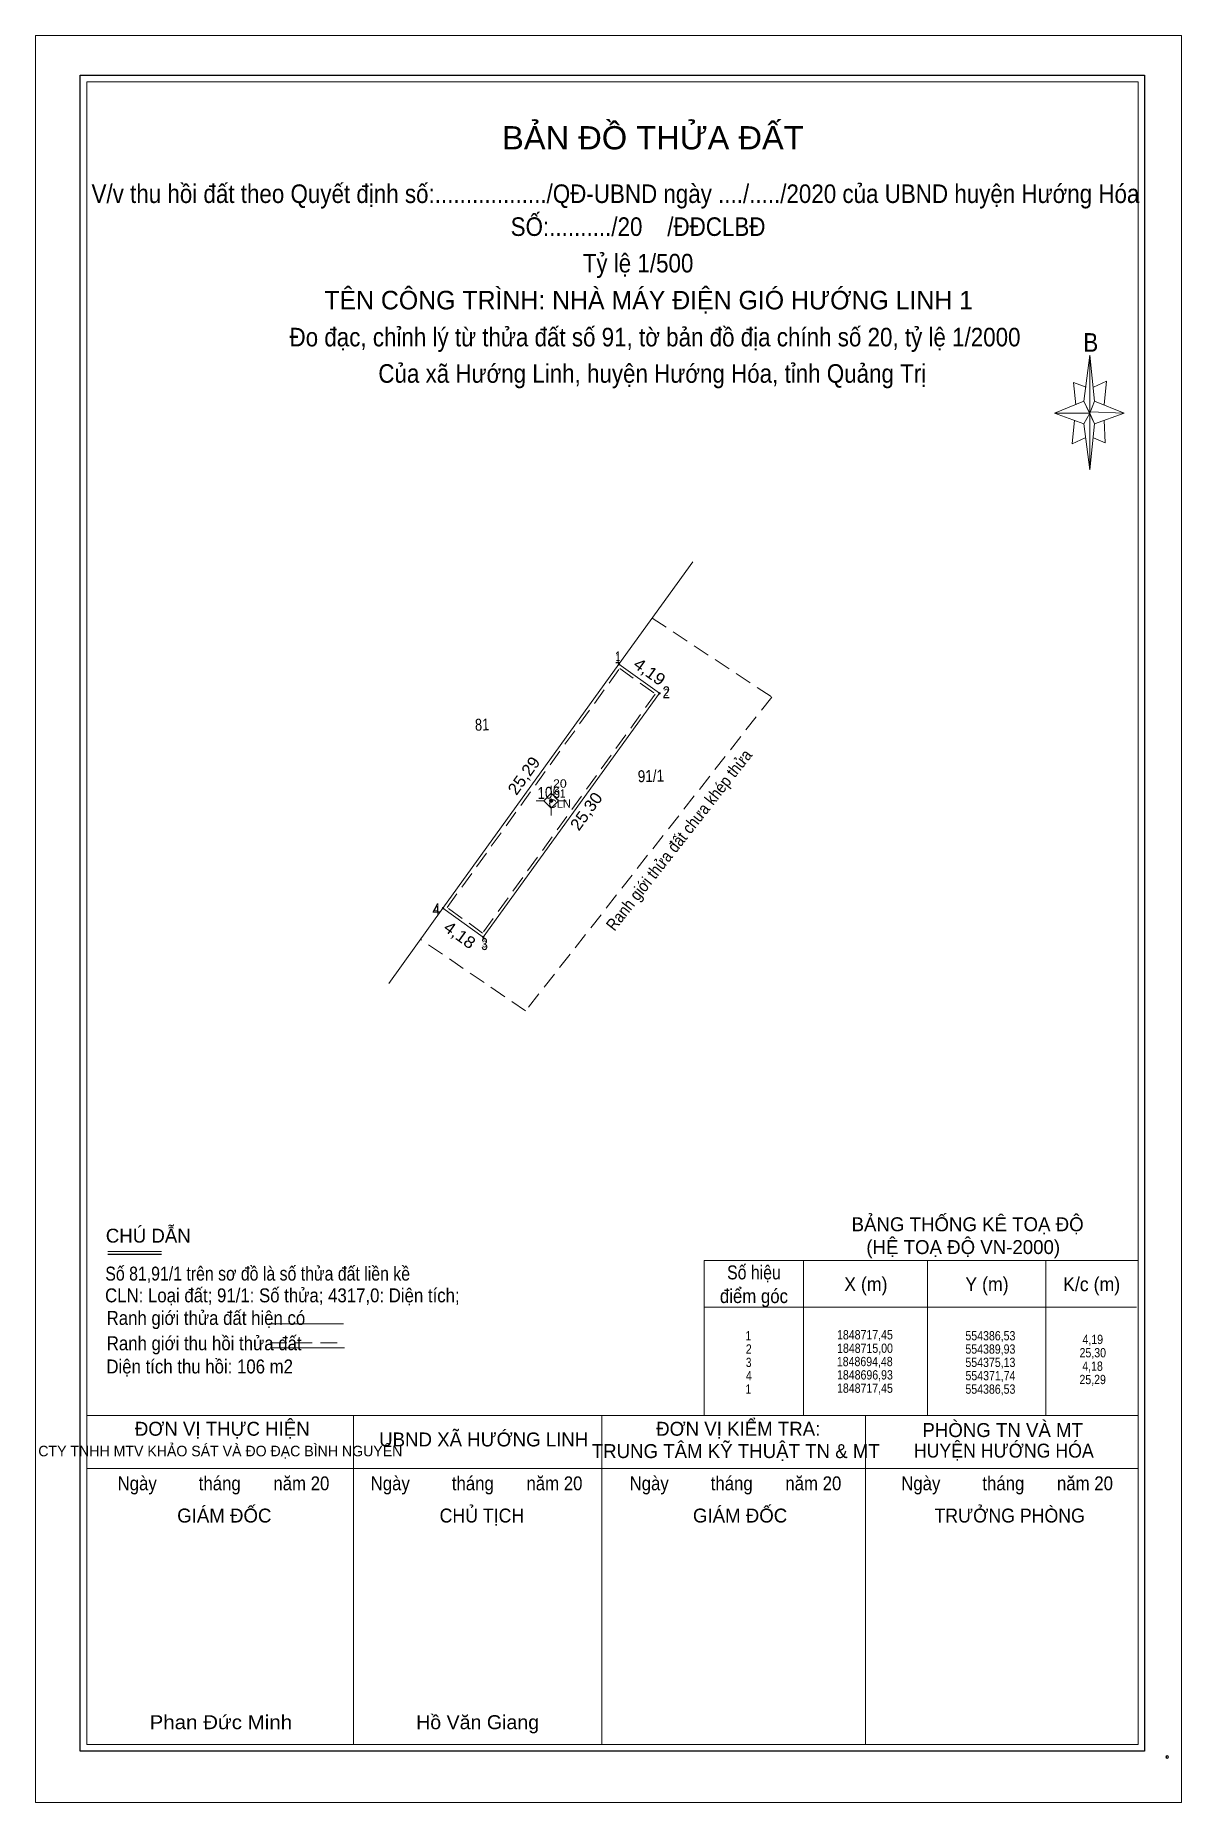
# Model space of a CAD drawing. Header units: metres. Extents: x 552890 to 558213, y 1847635 to 1849802.
# Drawn here: x 554337.5 to 554433.8, y 1848621.7 to 1848770.3 of the extents above; entities that cross this region are included whole.
import ezdxf
from ezdxf.enums import TextEntityAlignment as Align

# ---------------------------------------------------------------- set-up
doc = ezdxf.new("R2010")
doc.units = ezdxf.units.M
doc.header["$LTSCALE"] = 0.47
doc.header["$PDMODE"] = 32
doc.header["$PDSIZE"] = 0.235
doc.linetypes.add('MEDIUM_DASHED', pattern=[4.5, 3, -1.5])
for name, color, linetype, lineweight in [('1', 7, 'Continuous', 13), ('10', 7, 'Continuous', 13), ('11', 7, 'Continuous', 13), ('18', 7, 'Continuous', 13), ('2', 7, 'Continuous', 13)]:
    doc.layers.add(name, color=color, linetype=linetype, lineweight=lineweight)
for name, color, linetype in [('13', 7, 'Continuous'), ('15', 7, 'Continuous'), ('30', 7, 'Continuous'), ('59', 7, 'Continuous')]:
    doc.layers.add(name, color=color, linetype=linetype)

msp = doc.modelspace()

# ---------------------------------------------------------------- texts
at = {"layer": '1'}
for s, height, width, p in [('BẢN ĐỒ THỬA ĐẤT', 1.953, 1.05, (554389.38, 1848760.75)), ('V/v thu hồi đất theo Quyết định số:................../QĐ-UBND ngày ..../...../2020 của UBND huyện Hướng Hóa', 1.562, 0.9, (554386.235, 1848756.24)), ('SỐ:........../20    /ĐĐCLBĐ', 1.562, 0.9, (554388.135, 1848753.47)), ('Tỷ lệ 1/500', 1.562, 0.9, (554388.135, 1848750.4)), ('Đo đạc, chỉnh lý từ thửa đất số 91, tờ bản đồ địa chính số 20, tỷ lệ 1/2000', 1.562, 0.9, (554389.56, 1848744.18)), ('B', 1.562, 0.9, (554426.185, 1848743.73)), ('B', 1.562, 0.9, (554426.185, 1848743.73)), ('Của xã Hướng Linh, huyện Hướng Hóa, tỉnh Quảng Trị', 1.562, 0.9, (554389.33, 1848741.12)), ('Số hiệu', 1.172, 0.85, (554397.875, 1848665.71)), ('Số hiệu', 1.172, 0.85, (554397.875, 1848665.71)), ('X (m)', 1.172, 0.95, (554407.28, 1848664.72)), ('X (m)', 1.172, 0.95, (554407.28, 1848664.72)), ('Y (m)', 1.172, 0.95, (554417.46, 1848664.72)), ('Y (m)', 1.172, 0.95, (554417.46, 1848664.72)), ('K/c (m)', 1.172, 0.95, (554426.255, 1848664.72)), ('K/c (m)', 1.172, 0.95, (554426.255, 1848664.72)), ('điểm góc', 1.172, 0.9, (554397.875, 1848663.72)), ('điểm góc', 1.172, 0.9, (554397.875, 1848663.72)), ('HUYỆN HƯỚNG HÓA', 1.172, 0.95, (554418.875, 1848650.72)), ('HUYỆN HƯỚNG HÓA', 1.172, 0.95, (554418.875, 1848650.72)), ('Ngày         tháng       năm 20', 1.172, 0.9, (554353.29, 1848647.97)), ('Ngày         tháng       năm 20', 1.172, 0.9, (554374.56, 1848647.97)), ('Ngày         tháng       năm 20', 1.172, 0.9, (554396.32, 1848647.97)), ('Ngày         tháng       năm 20', 1.172, 0.9, (554419.15, 1848647.97)), ('CHỦ TỊCH', 1.172, 0.95, (554375.01, 1848645.26)), ('CHỦ TỊCH', 1.172, 0.95, (554375.01, 1848645.26)), ('TRƯỞNG PHÒNG', 1.172, 0.95, (554419.365, 1848645.26)), ('TRƯỞNG PHÒNG', 1.172, 0.95, (554419.365, 1848645.26)), ('Phan Đức Minh', 1.172, 1.1, (554353.07, 1848627.88)), ('Phan Đức Minh', 1.172, 1.1, (554353.07, 1848627.88)), ('Hồ Văn Giang', 1.172, 1.05, (554374.65, 1848627.88)), ('Hồ Văn Giang', 1.172, 1.05, (554374.65, 1848627.88))]:
    msp.add_text(s, height=height, dxfattribs=dict(at, width=width)).set_placement(p, align=Align.CENTER)
for s, height, p in [('TÊN CÔNG TRÌNH: NHÀ MÁY ĐIỆN GIÓ HƯỚNG LINH 1', 1.562, (554389.025, 1848747.29)), ('ĐƠN VỊ THỰC HIỆN', 1.172, (554353.19, 1848652.56)), ('ĐƠN VỊ THỰC HIỆN', 1.172, (554353.19, 1848652.56)), ('ĐƠN VỊ KIỂM TRA:', 1.172, (554396.555, 1848652.56)), ('ĐƠN VỊ KIỂM TRA:', 1.172, (554396.555, 1848652.56)), ('PHÒNG TN VÀ MT', 1.172, (554418.78, 1848652.45)), ('PHÒNG TN VÀ MT', 1.172, (554418.78, 1848652.45)), ('UBND XÃ HƯỚNG LINH', 1.172, (554375.16, 1848651.66)), ('UBND XÃ HƯỚNG LINH', 1.172, (554375.16, 1848651.66)), ('TRUNG TÂM KỸ THUẬT TN & MT', 1.172, (554396.345, 1848650.68)), ('TRUNG TÂM KỸ THUẬT TN & MT', 1.172, (554396.345, 1848650.68)), ('CTY TNHH MTV KHẢO SÁT VÀ ĐO ĐẠC BÌNH NGUYÊN', 0.8875, (554353.025, 1848650.83)), ('CTY TNHH MTV KHẢO SÁT VÀ ĐO ĐẠC BÌNH NGUYÊN', 0.8875, (554353.025, 1848650.83)), ('GIÁM ĐỐC', 1.172, (554353.36, 1848645.26)), ('GIÁM ĐỐC', 1.172, (554353.36, 1848645.26)), ('GIÁM ĐỐC', 1.172, (554396.71, 1848645.26)), ('GIÁM ĐỐC', 1.172, (554396.71, 1848645.26))]:
    msp.add_text(s, height=height, dxfattribs=at).set_placement(p, align=Align.CENTER)
for s, rotation, width, p in [('4,19', 324.224, 1.1, (554388.8127, 1848716.4133)), ('25,29', 54.217, 1.05, (554378.9414, 1848707.7827)), ('25,30', 54.199, 1.05, (554384.1857, 1848704.7875)), ('4,18', 324.144, 1.1, (554372.8571, 1848694.2748))]:
    msp.add_text(s, height=1, rotation=rotation, dxfattribs=dict(at, width=width)).set_placement(p, align=Align.CENTER)
at = {"layer": '1', "width": 0.9}
msp.add_text('Ranh giới thửa đất chưa khép thửa', height=1, rotation=51.909, dxfattribs=at).set_placement((554386.15, 1848694.94))
at = {"layer": '1'}
for s, p in [('CHÚ DẪN', (554343.4, 1848668.8)), ('CHÚ DẪN', (554343.4, 1848668.8)), ('BẢNG THỐNG KÊ TOẠ ĐỘ', (554406.08, 1848669.76)), ('BẢNG THỐNG KÊ TOẠ ĐỘ', (554406.08, 1848669.76)), ('(HỆ TOẠ ĐỘ VN-2000)', (554407.32, 1848667.84)), ('(HỆ TOẠ ĐỘ VN-2000)', (554407.32, 1848667.84))]:
    msp.add_text(s, height=1.172, dxfattribs=at).set_placement(p)
for s, width, p in [('Số 81,91/1 trên sơ đồ là số thửa đất liền kề', 0.85, (554343.36, 1848665.61)), ('CLN: Loại đất; 91/1: Số thửa; 4317,0: Diện tích;', 0.9, (554343.34, 1848663.78)), ('Ranh giới thửa đất hiện có', 0.9, (554343.47, 1848661.88)), ('Ranh giới thu hồi thửa đất', 0.9, (554343.48, 1848659.75)), ('Diện tích thu hồi: 106 m2', 0.9, (554343.45, 1848657.8))]:
    msp.add_text(s, height=1.172, dxfattribs=dict(at, width=width)).set_placement(p)
at = {"layer": '13'}
for s, width, p in [('81', 0.8, (554375.0402, 1848711.8681)), ('91/1', 0.85, (554389.2302, 1848707.5533))]:
    msp.add_text(s, height=1, rotation=1.702, dxfattribs=dict(at, width=width)).set_placement(p, align=Align.CENTER)
at = {"layer": '15'}
for s, width, p in [('20', 1.1, (554381.565, 1848707.06)), ('91', 0.9, (554381.565, 1848706.22))]:
    msp.add_text(s, height=0.7045, dxfattribs=dict(at, width=width)).set_placement(p, align=Align.CENTER)
msp.add_text('CLN', height=0.7045, dxfattribs=at).set_placement((554381.555, 1848705.37), align=Align.CENTER)
at = {"layer": '18'}
for s, height, width, p in [('1', 1, 0.7, (554386.44, 1848717.52)), ('1', 0.5742, 0.65, (554386.445, 1848717.73)), ('2', 1, 0.85, (554390.505, 1848714.59)), ('2', 0.5742, 0.9, (554390.505, 1848714.8)), ('4', 1, 0.85, (554371.175, 1848696.34)), ('4', 0.5742, 0.9, (554371.175, 1848696.55)), ('3', 1, 0.75, (554375.23, 1848693.41)), ('3', 0.5742, 0.95, (554375.23, 1848693.63))]:
    msp.add_text(s, height=height, dxfattribs=dict(at, width=width)).set_placement(p, align=Align.CENTER)
at = {"layer": '30', "width": 0.85}
msp.add_text('106', height=1, rotation=1.702, dxfattribs=at).set_placement((554380.6402, 1848706.1388), align=Align.CENTER)
at = {"layer": '59'}
for s, width, p in [(' 1', 0.8, (554397.28, 1848660.58)), (' 1848717,45', 0.85, (554407.08, 1848660.66)), (' 554386,53', 0.85, (554417.625, 1848660.58)), (' 4,19', 0.85, (554426.23, 1848660.27)), (' 2', 0.85, (554397.315, 1848659.46)), (' 1848715,00', 0.85, (554407.085, 1848659.53)), (' 554389,93', 0.85, (554417.625, 1848659.46)), (' 25,30', 0.85, (554426.23, 1848659.15)), (' 4', 0.85, (554397.325, 1848657.22)), (' 3', 0.8, (554397.315, 1848658.34)), (' 1848694,48', 0.85, (554407.065, 1848658.41)), (' 1848696,93', 0.85, (554407.08, 1848657.29)), (' 554375,13', 0.85, (554417.625, 1848658.34)), (' 554371,74', 0.85, (554417.63, 1848657.22)), (' 4,18', 0.85, (554426.21, 1848658.02)), (' 1', 0.8, (554397.28, 1848656.09)), (' 1848717,45', 0.85, (554407.08, 1848656.17)), (' 554386,53', 0.85, (554417.625, 1848656.09)), (' 25,29', 0.85, (554426.22, 1848656.9))]:
    msp.add_text(s, height=0.7812, dxfattribs=dict(at, width=width)).set_placement(p, align=Align.CENTER)

# ---------------------------------------------------------------- hatches: boundary and pattern name
at = {"layer": '11'}
msp.add_hatch(color=256, dxfattribs=at).paths.add_polyline_path([(554380.9847, 1848705.9683, 1), (554380.6847, 1848705.9683, 1)])
at = {"layer": '18'}
for points in [[(554386.5989, 1848717.45, 1), (554386.4611, 1848717.45, 1)], [(554386.5989, 1848717.45, 1), (554386.4611, 1848717.45, 1)], [(554389.9989, 1848715, 1), (554389.8611, 1848715, 1)], [(554389.9989, 1848715, 1), (554389.8611, 1848715, 1)], [(554371.8089, 1848696.93, 1), (554371.6711, 1848696.93, 1)], [(554371.8089, 1848696.93, 1), (554371.6711, 1848696.93, 1)], [(554375.1989, 1848694.48, 1), (554375.0611, 1848694.48, 1)], [(554375.1989, 1848694.48, 1), (554375.0611, 1848694.48, 1)]]:
    msp.add_hatch(color=256, dxfattribs=at).paths.add_polyline_path(points)

# ---------------------------------------------------------------- linework, layer by layer
at = {"layer": '1'}
for p, q in [((554425.61, 1848739.56), (554426.11, 1848743.44)), ((554425.61, 1848739.56), (554426.11, 1848743.44)), ((554425.61, 1848737.68), (554423.13, 1848738.57)), ((554425.61, 1848737.68), (554423.13, 1848738.57)), ((554426.51, 1848739.56), (554428.99, 1848738.57)), ((554426.51, 1848739.56), (554428.99, 1848738.57)), ((554426.51, 1848737.68), (554426.11, 1848733.8)), ((554426.51, 1848737.68), (554426.11, 1848733.8)), ((554427.3, 1848737.97), (554427.4, 1848736.08)), ((554427.3, 1848737.97), (554427.4, 1848736.08)), ((554427.4, 1848736.08), (554426.41, 1848736.48)), ((554427.4, 1848736.08), (554426.41, 1848736.48)), ((554343.56, 1848668.06), (554348.08, 1848668.06)), ((554343.56, 1848668.06), (554348.08, 1848668.06)), ((554402.04, 1848667.29), (554402.04, 1848654.27)), ((554402.04, 1848667.29), (554402.04, 1848654.27)), ((554412.47, 1848667.29), (554412.47, 1848654.27)), ((554412.47, 1848667.29), (554412.47, 1848654.27)), ((554422.41, 1848667.29), (554422.41, 1848654.27)), ((554422.41, 1848667.29), (554422.41, 1848654.27)), ((554393.69, 1848663.36), (554430.02, 1848663.36)), ((554393.69, 1848663.36), (554430.02, 1848663.36)), ((554357.12, 1848661.96), (554363.37, 1848661.96)), ((554357.12, 1848661.96), (554363.37, 1848661.96)), ((554357.21, 1848659.96), (554363.46, 1848659.96)), ((554357.21, 1848659.96), (554363.46, 1848659.96)), ((554341.8, 1848654.27), (554430.17, 1848654.27)), ((554341.8, 1848654.27), (554430.17, 1848654.27)), ((554364.23, 1848626.62), (554364.23, 1848654.27)), ((554364.23, 1848626.62), (554364.23, 1848654.27)), ((554385.08, 1848626.62), (554385.08, 1848654.27)), ((554385.08, 1848626.62), (554385.08, 1848654.27)), ((554407.24, 1848626.62), (554407.24, 1848654.27)), ((554407.24, 1848626.62), (554407.24, 1848654.27)), ((554341.8, 1848649.8), (554430.17, 1848649.8)), ((554341.8, 1848649.8), (554430.17, 1848649.8))]:
    msp.add_line(p, q, dxfattribs=at)
at = {"layer": '1', "lineweight": 25}
msp.add_line((554343.56, 1848667.84), (554348.08, 1848667.84), dxfattribs=at)
msp.add_line((554343.56, 1848667.84), (554348.08, 1848667.84), dxfattribs=at)
at = {"layer": '1', "linetype": 'MEDIUM_DASHED'}
msp.add_line((554357.21, 1848660.38), (554363.5, 1848660.38), dxfattribs=at)
msp.add_line((554357.21, 1848660.38), (554363.5, 1848660.38), dxfattribs=at)
at = {"layer": '1'}
for points in [[(554337.48, 1848770.34), (554433.82, 1848770.34), (554433.82, 1848621.7), (554337.48, 1848621.7)], [(554337.48, 1848770.34), (554433.82, 1848770.34), (554433.82, 1848621.7), (554337.48, 1848621.7)], [(554341.8, 1848766.44), (554430.17, 1848766.44), (554430.17, 1848626.58), (554341.8, 1848626.58)], [(554341.8, 1848766.44), (554430.17, 1848766.44), (554430.17, 1848626.58), (554341.8, 1848626.58)], [(554426.11, 1848743.44), (554426.51, 1848739.56), (554426.11, 1848738.57)], [(554426.11, 1848743.44), (554426.51, 1848739.56), (554426.11, 1848738.57)], [(554426.11, 1848738.57), (554423.13, 1848738.57), (554425.61, 1848739.56), (554426.51, 1848737.68), (554428.99, 1848738.57), (554426.11, 1848738.67)], [(554426.11, 1848738.57), (554423.13, 1848738.57), (554425.61, 1848739.56), (554426.51, 1848737.68), (554428.99, 1848738.57), (554426.11, 1848738.67)], [(554426.11, 1848738.57), (554426.11, 1848733.8), (554425.61, 1848737.68)], [(554426.11, 1848738.57), (554426.11, 1848733.8), (554425.61, 1848737.68)]]:
    msp.add_lwpolyline(points, close=True, dxfattribs=at)
at = {"layer": '1', "lineweight": 25}
msp.add_lwpolyline([(554341.25, 1848766.98), (554430.71, 1848766.98), (554430.71, 1848626.04), (554341.25, 1848626.04)], close=True, dxfattribs=at)
msp.add_lwpolyline([(554341.25, 1848766.98), (554430.71, 1848766.98), (554430.71, 1848626.04), (554341.25, 1848626.04)], close=True, dxfattribs=at)
at = {"layer": '1'}
for points in [[(554426.41, 1848740.76), (554427.5, 1848741.25), (554427.3, 1848739.27)], [(554426.41, 1848740.76), (554427.5, 1848741.25), (554427.3, 1848739.27)], [(554425.81, 1848740.76), (554424.72, 1848741.15), (554424.92, 1848739.27)], [(554425.81, 1848740.76), (554424.72, 1848741.15), (554424.92, 1848739.27)], [(554426.11, 1848738.57), (554425.61, 1848739.56), (554423.13, 1848738.57)], [(554426.11, 1848738.57), (554425.61, 1848739.56), (554423.13, 1848738.57)], [(554426.11, 1848738.57), (554426.51, 1848737.68), (554428.99, 1848738.57)], [(554426.11, 1848738.57), (554426.51, 1848737.68), (554428.99, 1848738.57)], [(554424.82, 1848737.97), (554424.62, 1848735.99), (554425.71, 1848736.48)], [(554424.82, 1848737.97), (554424.62, 1848735.99), (554425.71, 1848736.48)], [(554393.69, 1848654.27), (554393.69, 1848667.29), (554430.17, 1848667.29), (554430.17, 1848654.27)], [(554393.69, 1848654.27), (554393.69, 1848667.29), (554430.17, 1848667.29), (554430.17, 1848654.27)]]:
    msp.add_lwpolyline(points, dxfattribs=at)
at = {"layer": '1', "linetype": 'MEDIUM_DASHED'}
msp.add_lwpolyline([(554389.33, 1848721.33), (554399.38, 1848714.69), (554378.68, 1848688.29), (554369.85, 1848694.32)], dxfattribs=at)
msp.add_lwpolyline([(554375.07, 1848694.83), (554372.09, 1848696.99), (554386.59, 1848717.1), (554389.58, 1848714.94)], close=True, dxfattribs=at)
at = {"layer": '1'}
msp.add_point((554432.6, 1848625.54), dxfattribs=at)
at = {"layer": '10'}
msp.add_line((554375.09, 1848694.42), (554375.13, 1848694.48), dxfattribs=at)
msp.add_lwpolyline([(554375.13, 1848694.48), (554371.74, 1848696.93), (554386.53, 1848717.45), (554389.93, 1848715)], close=True, dxfattribs=at)
msp.add_lwpolyline([(554375.13, 1848694.48), (554371.74, 1848696.93), (554386.53, 1848717.45), (554389.93, 1848715)], close=True, dxfattribs=at)
at = {"layer": '11'}
for p, q in [((554380.83, 1848707.22), (554380.83, 1848706.59)), ((554380.21, 1848705.97), (554379.58, 1848705.97)), ((554382.08, 1848705.97), (554381.46, 1848705.97)), ((554380.83, 1848705.34), (554380.83, 1848704.72))]:
    msp.add_line(p, q, dxfattribs=at)
msp.add_lwpolyline([(554380.83, 1848706.59), (554380.21, 1848705.97), (554380.83, 1848705.34), (554381.46, 1848705.97)], close=True, dxfattribs=at)
msp.add_circle((554380.8347, 1848705.9683), 0.15, dxfattribs=at)
at = {"layer": '18'}
for centre in [(554386.53, 1848717.45), (554386.53, 1848717.45), (554389.93, 1848715), (554389.93, 1848715), (554371.74, 1848696.93), (554371.74, 1848696.93), (554375.13, 1848694.48), (554375.13, 1848694.48)]:
    msp.add_circle(centre, 0.0689, dxfattribs=at)
at = {"layer": '2'}
for p, q in [((554392.74, 1848726.07), (554386.53, 1848717.45)), ((554371.74, 1848696.93), (554367.18, 1848690.6))]:
    msp.add_line(p, q, dxfattribs=at)

msp.set_redraw_order([(e.dxf.handle, doc.entitydb.next_handle()) for e in msp.query("TEXT MTEXT ATTDEF DIMENSION ARC_DIMENSION")])  # texts and dimensions are drawn at this point

doc.saveas('drawing.dxf')
